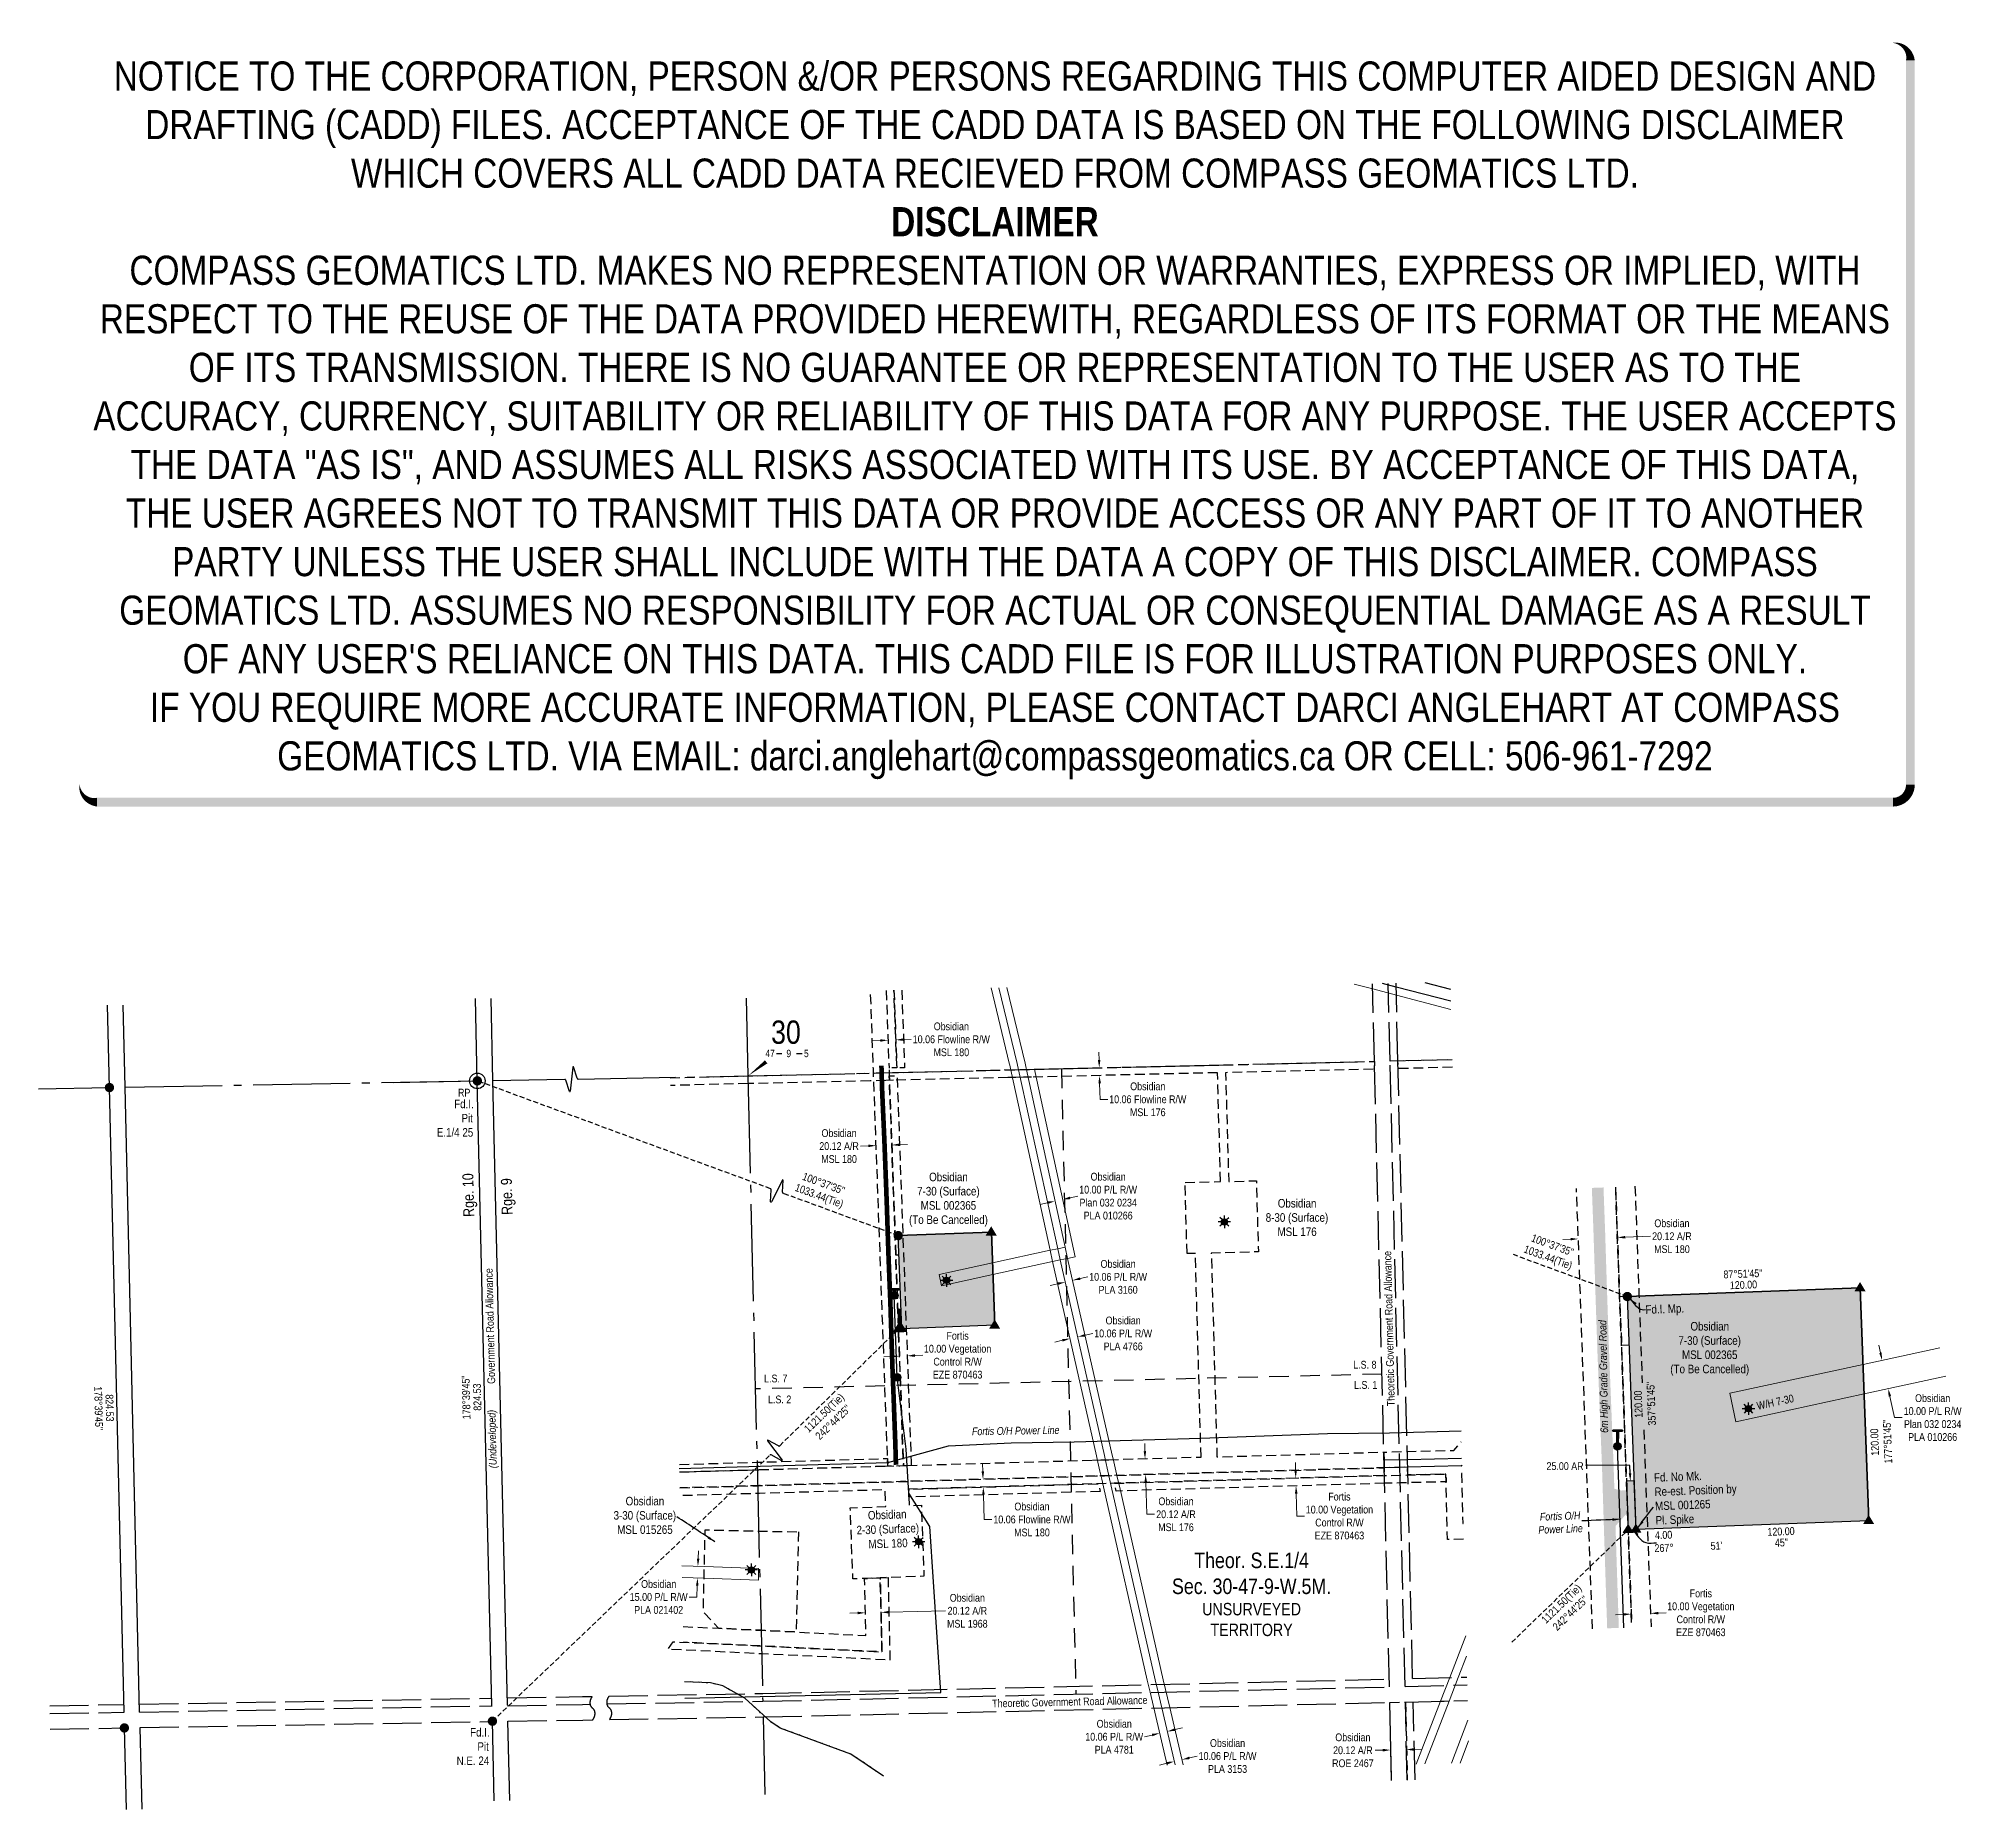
# Model space of a CAD drawing. Extents: x 612555 to 615030, y 5881938 to 5884217.
import ezdxf
from ezdxf.enums import TextEntityAlignment as Align

# ---------------------------------------------------------------- set-up
doc = ezdxf.new("R2010")
doc.units = 0
doc.header["$LTSCALE"] = 5
doc.header["$PDSIZE"] = 0.5
for name, pattern in [('foc-ACCESSROAD', [3.75, 2.5, -1.25]), ('foc-FLOWLINE', [3.75, 2.5, -1.25]), ('foc-LSD', [8, 5, -3]), ('foc-QUARTERLINE', [33, 25, -3, 2, -3]), ('foc-TIELINE', [1.875, 1.25, -0.625]), ('foc-UNSURVEYED', [12.5, 10, -2.5]), ('foc-WHEELTRACKS', [2, 0.4, -1.6])]:
    doc.linetypes.add(name, pattern=pattern)
doc.layers.get('Defpoints').update_dxf_attribs({"color": 9})
for name, color, linetype in [('10', 1, 'Continuous'), ('35', 37, 'Continuous'), ('9', 3, 'Continuous'), ('AS-POWER', 104, 'foc-POWER'), ('AS-POWER-EXISTING-ANC', 72, 'Continuous'), ('AS-POWER-EXISTING-PP', 72, 'Continuous'), ('AS-ROADS', 254, 'Continuous'), ('C-AR', 13, 'foc-ACCESSROAD'), ('C-RW', 13, 'Continuous'), ('C-SYMBOL', 7, 'Continuous'), ('C-WS', 13, 'foc-ACCESSROAD'), ('C-WS-S', 8, 'Continuous'), ('D-TXT', 6, 'Continuous'), ('F-EZE', 190, 'foc-FLOWLINE'), ('F-RW', 190, 'Continuous'), ('L-BD', 7, 'Continuous'), ('L-MON', 1, 'Continuous'), ('L-QSEC', 8, 'foc-QUARTERLINE'), ('L-ROAD-T', 7, 'Continuous'), ('L-SEC', 7, 'Continuous'), ('L-SECLBL', 7, 'Continuous'), ('L-SECTION-LSD', 7, 'foc-LSD'), ('L-TIE', 7, 'foc-TIELINE'), ('L-UNS-T', 3, 'Continuous'), ('L-USEC', 7, 'foc-UNSURVEYED'), ('P-PROPOSED', 10, 'Continuous'), ('P-PROPOSED-H', 21, 'Continuous'), ('P-TXT', 4, 'Continuous'), ('T-WATER-P3', 160, 'foc-WHEELTRACKS')]:
    doc.layers.add(name, color=color, linetype=linetype)
for name, color, linetype, lineweight in [('C-AR-T', 13, 'Continuous', 9), ('C-FLOWLINE-T', 13, 'Continuous', 9), ('C-RW-T', 13, 'Continuous', 9), ('C-WS-T', 13, 'Continuous', 9), ('F-EZE-T', 190, 'Continuous', 9), ('T-TEXT', 48, 'Continuous', 18)]:
    doc.layers.add(name, color=color, linetype=linetype, lineweight=lineweight)
doc.layers.add('DISCLAIMER', color=7, linetype='Continuous', plot=False)
doc.styles.add('100L', font='ARIALN.TTF', dxfattribs={"height": 11})
doc.styles.add('175L', font='ARIALN.TTF', dxfattribs={"height": 20})
doc.styles.add('80', font='ARIALN.TTF', dxfattribs={"height": 10})
doc.styles.add('80CG', font='ARIALN.TTF', dxfattribs={"height": 10})
doc.styles.add('80L', font='ARIALN.TTF', dxfattribs={"height": 10})
doc.styles.add('80LS', font='ARIALNI.TTF', dxfattribs={"height": 10})
doc.styles.add('foc-LtypeFont', font='ARIALN.TTF', dxfattribs={"height": 7.35})
doc.styles.add('SIMPLEX', font='ARIALN.TTF')
doc.styles.get("Standard").update_dxf_attribs({"font": 'ARIALN.TTF'})
doc.linetypes.add('foc-POWER', pattern='A,6,-1,["P",foc-LtypeFont,S=0.2,R=0,X=-0.625,Y=-0.75],-1.24,4', length=12.24)
doc.linetypes.add('foc-TOPO-flowdirection-NOLINE', pattern='A,0,[">",foc-LtypeFont,S=0.3,R=0,X=0,Y=-0.945],-20,[">",foc-LtypeFont,S=0.3,R=0,X=0,Y=-0.945],0', length=20)
doc.dimstyles.new('Compass 5 000', dxfattribs={"dimscale": 5, "dimtxt": 9, "dimasz": 2, "dimexe": 0.2, "dimexo": 0.0625, "dimgap": 0.5, "dimtad": 0, "dimtih": 1, "dimtoh": 1, "dimzin": 0, "dimdsep": 46, "dimtxsty": '80CG', "dimcen": 0.1, "dimse1": 1, "dimse2": 1, "dimclrd": 256, "dimclrt": 256, "dimaunit": 1, "dimadec": 4, "dimazin": 0, "dimtfac": 0.06, "dimtofl": 0, "dimtmove": 0, "dimatfit": 1, "dimfxl": 0.2, "dimtolj": 1, "dimtzin": 0, "dimlwd": -1, "dimarcsym": 0})

msp = doc.modelspace()

# ---------------------------------------------------------------- texts
at = {"layer": 'AS-POWER', "char_height": 9.99611, "attachment_point": 5, "style": '80CG'}
for s, insert, width, rotation in [('\\A1;{\\fArial Narrow|b0|i1|c0|p34;Fortis O/H Power Line}', (613812.651, 5882425.033), 112.45733, 0.94381), ('\\A1;{\\fArial Narrow|b0|i1|c0|p34;Fortis O/H \\PPower Line}', (614513.748, 5882306.826), 57.09688, 2.137944)]:
    msp.add_mtext(s, dxfattribs=dict(at, insert=insert, width=width, rotation=rotation))
at = {"layer": 'C-SYMBOL', "color": 3, "insert": (614116.322, 5882268.241), "char_height": 19.99222, "width": 203.16323, "attachment_point": 2, "style": '175L'}
msp.add_mtext('Theor. S.E.1/4\\PSec. 30-47-9-W.5M.', dxfattribs=at)
at = {"layer": 'C-WS-S'}
msp.add_text('W/H 7-30', height=9.9962, rotation=12.252062, dxfattribs=at).set_placement((614790.421, 5882461.954), align=Align.MIDDLE_CENTER)
at = {"layer": 'C-WS-T', "style": '100L'}
for s, height, p in [('Obsidian', 10.9957, (613622.639, 5882310.632)), ('2-30 (Surface)', 10.99572, (613608.011, 5882291.566)), ('MSL 180', 10.9957, (613623.357, 5882273.591))]:
    msp.add_text(s, height=height, rotation=2.085227, dxfattribs=at).set_placement(p)
at = {"layer": 'C-WS-T', "char_height": 10.99572, "attachment_point": 1, "style": '100L'}
for s, width, heights, insert in [('\\pi26.349;Obsidian\\P\\pi10.864;7-30 (Surface)\\P\\pi15.462;MSL 002365\\P\\pi0.45313;(To Be Cancelled)', 100.89531, [0], (613674.907, 5882757.16)), ('\\pi15.844;Obsidian\\P\\pi0.32178;8-30 (Surface)\\P\\pi15.503;MSL 176', 79.88626, [0], (614134.185, 5882723.287)), ('\\pi26.349;Obsidian\\P\\pi10.864;7-30 (Surface)\\P\\pi15.462;MSL 002365\\P\\pi0.45313;(To Be Cancelled)', 100.89531, [0], (614654.875, 5882565.01)), ('\\pi19.348;Obsidian\\P\\pi3.8259;3-30 (Surface)\\P\\pi8.4612;MSL 015265', 86.89445, [54.426], (613291.229, 5882340))]:
    msp.add_mtext_dynamic_manual_height_columns(s, width=width, gutter_width=55, heights=heights, dxfattribs=dict(at, insert=insert))
at = {"layer": 'D-TXT', "color": 3, "char_height": 14, "attachment_point": 1, "rotation": 91.337877, "style": '80L'}
for s, width, insert in [('Rge. 10', 73.75526, (613101.709, 5882700.061)), ('Rge. 9', 63.86109, (613151.056, 5882702.655))]:
    msp.add_mtext_dynamic_manual_height_columns(s, width=width, gutter_width=47.5, heights=[0], dxfattribs=dict(at, insert=insert))
at = {"layer": 'L-BD'}
for s, rotation, p in [("87°51'45''", 2.138104, (614748.969, 5882627.041)), ('120.00', 2.138104, (614749.5, 5882612.807)), ('178°39\'45"', 91.337532, (613105.27, 5882467.992)), ('824.53', 91.337532, (613119.511, 5882468.325)), ('178°39\'45"', 271.337532, (612632.168, 5882454.098)), ('824.53', 271.337532, (612646.409, 5882454.43)), ('120.00', 2.138104, (614797.833, 5882295.42)), ('45"', 2.138104, (614798.364, 5882281.186)), ("51'", 2.138104, (614714.641, 5882277.104))]:
    msp.add_text(s, height=9.9962, rotation=rotation, dxfattribs=at).set_placement(p, align=Align.MIDDLE_CENTER)
at = {"layer": 'L-BD', "char_height": 9.99616, "attachment_point": 2, "style": '80L'}
for s, insert, width, rotation in [("100°37'35'' 1033.44(Tie)", (613567.228, 5882747.906), 66.23053, 339.819848), ("100°37'35'' 1033.44(Tie)", (614505.449, 5882668.668), 66.23053, 339.819848), ("1121.50(Tie)\\P242°44'25''", (613562.542, 5882451.617), 65.95288, 43.996918), ("1121.50(Tie)\\P242°44'25''", (614511.599, 5882205.981), 65.95288, 43.996918)]:
    msp.add_mtext(s, dxfattribs=dict(at, insert=insert, width=width, rotation=rotation))
at = {"layer": 'L-BD', "attachment_point": 2}
for s, insert, char_height, width, rotation in [('120.00\\P357°51\'45" ', (614609.103, 5882459.047), 10, 26.15104, 92.138104), ('120.00\\P177°51\'45" ', (614913.371, 5882410.258), 10, 26.15104, 92.138104), ('4.00\\P267° ', (614646.483, 5882295.965), 9.9962, 22.65552, 2.138104)]:
    msp.add_mtext(s, dxfattribs=dict(at, insert=insert, char_height=char_height, width=width, rotation=rotation))
at = {"layer": 'L-MON', "style": '100L'}
msp.add_text('Fd.I. Mp.', height=10.9957, rotation=2.130571, dxfattribs=at).set_placement((614623.538, 5882575.425))
at = {"layer": 'L-MON', "char_height": 10.99572, "attachment_point": 1, "style": '100L'}
for s, insert in [('\\pi23.444;Fd.I.\\P\\pi32.857;Pit\\P\\pi1.1075;E.1/4 25', (613066.384, 5882851.148)), ('\\pi23.444;Fd.I.\\P\\pi32.857;Pit\\P\\pi6.0653;N.E. 24', (613086.924, 5882042.512))]:
    msp.add_mtext_dynamic_manual_height_columns(s, width=46.5155, gutter_width=55, heights=[0], dxfattribs=dict(at, insert=insert))
at = {"layer": 'L-MON', "insert": (614634.1, 5882370.251), "char_height": 10.99572, "attachment_point": 1, "rotation": 2.137944, "style": '100L'}
msp.add_mtext_dynamic_manual_height_columns('Fd. No Mk.\\PRe-est. Position by \\PMSL 001265\\PPl. Spike', width=105.72438, gutter_width=55, heights=[0], dxfattribs=at)
at = {"layer": 'L-ROAD-T', "style": '80L'}
for s, height, rotation, p in [('Government Road Allowance', 9.99616, 91.337877, (613135.967, 5882559.743)), ('Theoretic Government Road Allowance', 9.99611, 91.366436, (614293.34, 5882556.477)), ('Theoretic Government Road Allowance', 9.99616, 1.314561, (613882.304, 5882076.276))]:
    msp.add_text(s, height=height, rotation=rotation, dxfattribs=at).set_placement(p, align=Align.MIDDLE_CENTER)
at = {"layer": 'L-UNS-T', "color": 3, "insert": (614116.322, 5882182.041), "char_height": 15.99378, "attachment_point": 5, "style": '80L'}
msp.add_mtext_dynamic_manual_height_columns('UNSURVEYED TERRITORY', width=126.41375, gutter_width=47.5, heights=[0], dxfattribs=at)
at = {"layer": 'P-TXT', "insert": (614519.81, 5882379.434), "char_height": 9.99616, "attachment_point": 5, "style": '80CG'}
msp.add_mtext('\\A1;25.00 AR', dxfattribs=at)
at = {"layer": 'T-TEXT', "style": '80LS'}
msp.add_text('(Undeveloped)', height=9.99616, rotation=91.337877, dxfattribs=at).set_placement((613138.812, 5882414.398), align=Align.MIDDLE_CENTER)
at = {"layer": 'T-TEXT', "insert": (614570.648, 5882494.881), "char_height": 9.99611, "width": 145.77997, "attachment_point": 5, "rotation": 90.94381, "style": '80CG'}
msp.add_mtext('\\A1;{\\fArial Narrow|b0|i1|c0|p34;6m High Grade Gravel Road}', dxfattribs=at)

# ---------------------------------------------------------------- blocks, each defined once
blk = doc.blocks.new('L-SECLBL')
at = {"layer": '9', "color": 7}
for p, q in [((-5.1, -27.8), (-12.3, -27.8)), ((20.7, -27.8), (13.5, -27.8))]:
    blk.add_line(p, q, dxfattribs=at)
at = {"layer": '10', "color": 2, "style": 'SIMPLEX'}
blk.add_attdef('SEC', text='', height=30, dxfattribs=at).set_placement((0, 0), align=Align.MIDDLE)
at = {"layer": '10', "color": 5, "style": '80L'}
blk.add_attdef('TWP', text='', height=9.5, dxfattribs=at).set_placement((-14.4, -27.4), align=Align.MIDDLE_RIGHT)
blk.add_attdef('RGE', text='', height=9.5, dxfattribs=at).set_placement((3.6, -27.4), align=Align.MIDDLE_CENTER)
blk.add_attdef('MER', text='', height=9.5, dxfattribs=at).set_placement((23.2, -27.4), align=Align.MIDDLE_LEFT)
blk = doc.blocks.new('*D37')
at = {"layer": 'C-AR-T', "transparency": 16777216}
for p, q in [((613979, 5882398.8), (613978.7, 5882408.8)), ((613980.1, 5882358.7), (613981.3, 5882317.5)), ((613981.3, 5882317.5), (613991.3, 5882317.5))]:
    blk.add_line(p, q, dxfattribs=at)
for points in [[(613980.6, 5882398.8), (613977.3, 5882398.7), (613979.2, 5882388.8)], [(613981.8, 5882358.7), (613978.4, 5882358.6), (613979.8, 5882368.7)]]:
    blk.add_solid(points, dxfattribs=at)
at = {"layer": 'Defpoints', "color": 0, "transparency": 16777216}
for p in [(613979.2, 5882388.8), (613986.2, 5882389), (613986.8, 5882368.9)]:
    blk.add_point(p, dxfattribs=at)
at = {"layer": 'C-AR-T', "transparency": 16777216, "insert": (614019, 5882317.5), "char_height": 10, "attachment_point": 5, "style": '80CG'}
blk.add_mtext('\\A1;Obsidian\\P20.12 A/R\\PMSL 176', dxfattribs=at)
blk = doc.blocks.new('*D38')
at = {"layer": 'C-AR-T', "transparency": 16777216}
for p, q in [((613623.1, 5882791.6), (613613.1, 5882791.3)), ((613663.2, 5882793.1), (613673.2, 5882793.5))]:
    blk.add_line(p, q, dxfattribs=at)
for points in [[(613623, 5882793.3), (613623.1, 5882790), (613633.1, 5882792)], [(613663.1, 5882794.8), (613663.2, 5882791.4), (613653.2, 5882792.7)]]:
    blk.add_solid(points, dxfattribs=at)
at = {"layer": 'Defpoints', "color": 0, "transparency": 16777216}
for p in [(613633.1, 5882792), (613635.3, 5882730.5), (613655.4, 5882731.3)]:
    blk.add_point(p, dxfattribs=at)
at = {"layer": 'C-AR-T', "transparency": 16777216, "insert": (613585.3, 5882791.3), "char_height": 10, "attachment_point": 5, "style": '80CG'}
blk.add_mtext('\\A1;Obsidian\\P20.12 A/R\\PMSL 180', dxfattribs=at)
blk = doc.blocks.new('*D39')
at = {"layer": 'C-FLOWLINE-T', "transparency": 16777216}
for p, q in [((613920, 5882902.1), (613919.8, 5882912.1)), ((613920.7, 5882872.1), (613921.2, 5882851.5)), ((613921.2, 5882851.5), (613931.2, 5882851.5))]:
    blk.add_line(p, q, dxfattribs=at)
for points in [[(613921.7, 5882902.1), (613918.4, 5882902.1), (613920.3, 5882892.1)], [(613922.4, 5882872.1), (613919.1, 5882872), (613920.5, 5882882.1)]]:
    blk.add_solid(points, dxfattribs=at)
at = {"layer": 'Defpoints', "color": 0, "transparency": 16777216}
for p in [(613920.5, 5882882.1), (613944, 5882892.7), (613944.2, 5882882.6)]:
    blk.add_point(p, dxfattribs=at)
at = {"layer": 'C-FLOWLINE-T', "transparency": 16777216, "insert": (613982.7, 5882851.5), "char_height": 10, "attachment_point": 5, "style": '80CG'}
blk.add_mtext('\\A1;Obsidian\\P10.06 Flowline R/W\\PMSL 176', dxfattribs=at)
blk = doc.blocks.new('*D40')
at = {"layer": 'C-FLOWLINE-T', "transparency": 16777216}
for p, q in [((613638.3, 5882927.3), (613628.3, 5882926.9)), ((613668.3, 5882928.3), (613678.3, 5882928.7))]:
    blk.add_line(p, q, dxfattribs=at)
for points in [[(613668.3, 5882930), (613668.4, 5882926.7), (613658.3, 5882928)], [(613638.2, 5882928.9), (613638.3, 5882925.6), (613648.3, 5882927.6)]]:
    blk.add_solid(points, dxfattribs=at)
at = {"layer": 'Defpoints', "color": 0, "transparency": 16777216}
for p in [(613648.1, 5882932.4), (613658.2, 5882932.7), (613658.3, 5882928)]:
    blk.add_point(p, dxfattribs=at)
at = {"layer": 'C-FLOWLINE-T', "transparency": 16777216, "insert": (613729.8, 5882928.7), "char_height": 10, "attachment_point": 5, "style": '80CG'}
blk.add_mtext('\\A1;Obsidian\\P10.06 Flowline R/W\\PMSL 180', dxfattribs=at)
blk = doc.blocks.new('*D41')
at = {"layer": 'C-FLOWLINE-T', "transparency": 16777216}
for p, q in [((613770.3, 5882372.7), (613770, 5882382.7)), ((613771.2, 5882342.6), (613772.1, 5882310.8)), ((613772.1, 5882310.8), (613782.1, 5882310.8))]:
    blk.add_line(p, q, dxfattribs=at)
for points in [[(613772, 5882372.7), (613768.7, 5882372.6), (613770.6, 5882362.7)], [(613772.9, 5882342.7), (613769.5, 5882342.6), (613770.9, 5882352.6)]]:
    blk.add_solid(points, dxfattribs=at)
at = {"layer": 'Defpoints', "color": 0, "transparency": 16777216}
for p in [(613770.6, 5882362.7), (613860.4, 5882365.2), (613860.7, 5882355.2)]:
    blk.add_point(p, dxfattribs=at)
at = {"layer": 'C-FLOWLINE-T', "transparency": 16777216, "insert": (613833.6, 5882310.8), "char_height": 10, "attachment_point": 5, "style": '80CG'}
blk.add_mtext('\\A1;Obsidian\\P10.06 Flowline R/W\\PMSL 180', dxfattribs=at)
blk = doc.blocks.new('*D42')
at = {"layer": 'C-RW-T', "transparency": 16777216}
for p, q in [((613404, 5882260.6), (613404.3, 5882270.6)), ((613402.7, 5882225.6), (613402.2, 5882211.1)), ((613402.2, 5882211.1), (613392.2, 5882211.1))]:
    blk.add_line(p, q, dxfattribs=at)
for points in [[(613402.3, 5882260.6), (613405.6, 5882260.5), (613403.6, 5882250.6)], [(613401.1, 5882225.6), (613404.4, 5882225.5), (613403.1, 5882235.6)]]:
    blk.add_solid(points, dxfattribs=at)
at = {"layer": 'Defpoints', "color": 0, "transparency": 16777216}
for p in [(613424.3, 5882249.9), (613403.1, 5882235.6), (613423.8, 5882234.9)]:
    blk.add_point(p, dxfattribs=at)
at = {"layer": 'C-RW-T', "transparency": 16777216, "insert": (613353.1, 5882211.1), "char_height": 10, "attachment_point": 5, "style": '80CG'}
blk.add_mtext('\\A1;Obsidian\\P15.00 P/L R/W\\PPLA 021402', dxfattribs=at)
blk = doc.blocks.new('*D43')
at = {"layer": 'C-RW-T', "transparency": 16777216}
for p, q in [((613872.8, 5882541.4), (613863.1, 5882539.2)), ((613902.2, 5882548), (613911.9, 5882550.2))]:
    blk.add_line(p, q, dxfattribs=at)
for points in [[(613872.4, 5882543), (613873.2, 5882539.8), (613882.6, 5882543.6)], [(613901.8, 5882549.6), (613902.5, 5882546.4), (613892.4, 5882545.8)]]:
    blk.add_solid(points, dxfattribs=at)
at = {"layer": 'Defpoints', "color": 0, "transparency": 16777216}
for p in [(613884.1, 5882536.9), (613892.4, 5882545.8), (613893.9, 5882539.1)]:
    blk.add_point(p, dxfattribs=at)
at = {"layer": 'C-RW-T', "transparency": 16777216, "insert": (613951, 5882550.2), "char_height": 10, "attachment_point": 5, "style": '80CG'}
blk.add_mtext('\\A1;Obsidian\\P10.06 P/L R/W\\PPLA 4766', dxfattribs=at)
blk = doc.blocks.new('*D44')
at = {"layer": 'C-RW-T', "transparency": 16777216}
for p, q in [((614017.6, 5882040.4), (614027.3, 5882042.7)), ((613988.3, 5882033.5), (613978.6, 5882031.2))]:
    blk.add_line(p, q, dxfattribs=at)
for points in [[(614017.2, 5882042.1), (614017.9, 5882038.8), (614007.8, 5882038.1)], [(613987.9, 5882035.1), (613988.7, 5882031.9), (613998, 5882035.8)]]:
    blk.add_solid(points, dxfattribs=at)
at = {"layer": 'Defpoints', "color": 0, "transparency": 16777216}
for p in [(613996.6, 5882041.8), (614006.4, 5882044.2), (613998, 5882035.8)]:
    blk.add_point(p, dxfattribs=at)
at = {"layer": 'C-RW-T', "transparency": 16777216, "insert": (613939.5, 5882031.2), "char_height": 10, "attachment_point": 5, "style": '80CG'}
blk.add_mtext('\\A1;Obsidian\\P10.06 P/L R/W\\PPLA 4781', dxfattribs=at)
blk = doc.blocks.new('*D45')
at = {"layer": 'C-RW-T', "transparency": 16777216}
for p, q in [((613866.7, 5882614.2), (613857, 5882612)), ((613895.7, 5882620.8), (613905.4, 5882623))]:
    blk.add_line(p, q, dxfattribs=at)
for points in [[(613866.4, 5882615.8), (613867.1, 5882612.6), (613876.5, 5882616.4)], [(613895.3, 5882622.4), (613896, 5882619.2), (613885.9, 5882618.6)]]:
    blk.add_solid(points, dxfattribs=at)
at = {"layer": 'Defpoints', "color": 0, "transparency": 16777216}
for p in [(613875.6, 5882620.6), (613885, 5882622.7), (613885.9, 5882618.6)]:
    blk.add_point(p, dxfattribs=at)
at = {"layer": 'C-RW-T', "transparency": 16777216, "insert": (613944.5, 5882623), "char_height": 10, "attachment_point": 5, "style": '80CG'}
blk.add_mtext('\\A1;Obsidian\\P10.06 P/L R/W\\PPLA 3160', dxfattribs=at)
blk = doc.blocks.new('*D46')
at = {"layer": 'C-RW-T', "transparency": 16777216}
for p, q in [((614007.3, 5881997.2), (613997.6, 5881994.9)), ((614036.5, 5882004.1), (614046.3, 5882006.4))]:
    blk.add_line(p, q, dxfattribs=at)
for points in [[(614006.9, 5881998.8), (614007.7, 5881995.6), (614017, 5881999.5)], [(614036.2, 5882005.8), (614036.9, 5882002.5), (614026.8, 5882001.8)]]:
    blk.add_solid(points, dxfattribs=at)
at = {"layer": 'Defpoints', "color": 0, "transparency": 16777216}
for p in [(614016.6, 5882001.4), (614026.4, 5882003.7), (614026.8, 5882001.8)]:
    blk.add_point(p, dxfattribs=at)
at = {"layer": 'C-RW-T', "transparency": 16777216, "insert": (614085.4, 5882006.4), "char_height": 10, "attachment_point": 5, "style": '80CG'}
blk.add_mtext('\\A1;Obsidian\\P10.06 P/L R/W\\PPLA 3153', dxfattribs=at)
blk = doc.blocks.new('*D47')
at = {"layer": 'C-RW-T', "transparency": 16777216}
for p, q in [((613853.6, 5882718.4), (613843.8, 5882716.3)), ((613882.9, 5882724.7), (613892.6, 5882726.9))]:
    blk.add_line(p, q, dxfattribs=at)
for points in [[(613853.2, 5882720), (613853.9, 5882716.8), (613863.3, 5882720.5)], [(613882.5, 5882726.4), (613883.2, 5882723.1), (613873.1, 5882722.6)]]:
    blk.add_solid(points, dxfattribs=at)
at = {"layer": 'Defpoints', "color": 0, "transparency": 16777216}
for p in [(613863.8, 5882718.6), (613873.1, 5882722.6), (613873.5, 5882720.7)]:
    blk.add_point(p, dxfattribs=at)
at = {"layer": 'C-RW-T', "transparency": 16777216, "insert": (613931.7, 5882726.9), "char_height": 10, "attachment_point": 5, "style": '80CG'}
blk.add_mtext('\\A1;Obsidian\\P10.00 P/L R/W\\PPlan 032 0234\\PPLA 010266', dxfattribs=at)
blk = doc.blocks.new('*D48')
at = {"layer": 'C-WS-T', "transparency": 16777216}
for p, q in [((613609.2, 5882190.6), (613599.2, 5882190.3)), ((613649.3, 5882191.5), (613722.5, 5882193.3))]:
    blk.add_line(p, q, dxfattribs=at)
for points in [[(613609.2, 5882192.2), (613609.3, 5882188.9), (613619.2, 5882190.8)], [(613649.3, 5882193.2), (613649.4, 5882189.9), (613639.3, 5882191.3)]]:
    blk.add_solid(points, dxfattribs=at)
at = {"layer": 'Defpoints', "color": 0, "transparency": 16777216}
for p in [(613639.3, 5882191.3), (613619.3, 5882186.3), (613639.5, 5882186.7)]:
    blk.add_point(p, dxfattribs=at)
at = {"layer": 'C-WS-T', "transparency": 16777216, "insert": (613750.4, 5882193.3), "char_height": 10, "attachment_point": 5, "style": '80CG', "bg_fill": 3, "box_fill_scale": 1.1, "bg_fill_color": 256, "bg_fill_true_color": 13158600, "bg_fill_transparency": 0}
blk.add_mtext('\\A1;Obsidian\\P20.12 A/R\\PMSL 1968', dxfattribs=at)
blk = doc.blocks.new('*D49')
at = {"layer": 'Defpoints', "color": 0, "transparency": 16777216}
for p in [(613673.1, 5882521.4), (613664.9, 5882471.5), (613674.9, 5882471.9)]:
    blk.add_point(p, dxfattribs=at)
at = {"layer": 'F-EZE-T', "transparency": 16777216}
for p, q in [((613653.1, 5882520.7), (613643.1, 5882520.3)), ((613683.1, 5882521.8), (613693.1, 5882522.2))]:
    blk.add_line(p, q, dxfattribs=at)
for points in [[(613653, 5882522.4), (613653.1, 5882519), (613663.1, 5882521.1)], [(613683, 5882523.5), (613683.1, 5882520.1), (613673.1, 5882521.4)]]:
    blk.add_solid(points, dxfattribs=at)
at = {"layer": 'F-EZE-T', "transparency": 16777216, "insert": (613737.9, 5882522.2), "char_height": 10, "attachment_point": 5, "style": '80CG'}
blk.add_mtext('\\A1;Fortis\\P10.00 Vegetation\\PControl R/W\\PEZE 870463', dxfattribs=at)
blk = doc.blocks.new('*D50')
at = {"layer": 'Defpoints', "color": 0, "transparency": 16777216}
for p in [(614099.2, 5882362), (614099.5, 5882352), (614173.5, 5882354.1)]:
    blk.add_point(p, dxfattribs=at)
at = {"layer": 'F-EZE-T', "transparency": 16777216}
for p, q in [((614172.9, 5882374.1), (614172.7, 5882384.1)), ((614173.8, 5882344.1), (614174.6, 5882315.2)), ((614174.6, 5882315.2), (614184.6, 5882315.2))]:
    blk.add_line(p, q, dxfattribs=at)
for points in [[(614174.6, 5882374.2), (614171.3, 5882374.1), (614173.2, 5882364.1)], [(614175.5, 5882344.2), (614172.1, 5882344.1), (614173.5, 5882354.1)]]:
    blk.add_solid(points, dxfattribs=at)
at = {"layer": 'F-EZE-T', "transparency": 16777216, "insert": (614229.4, 5882315.2), "char_height": 10, "attachment_point": 5, "style": '80CG'}
blk.add_mtext('\\A1;Fortis\\P10.00 Vegetation\\PControl R/W\\PEZE 870463', dxfattribs=at)
blk = doc.blocks.new('GAS')
h = blk.add_hatch(color=255)
h.dxf.hatch_style = 1
edge = h.paths.add_edge_path()
edge.add_arc((0, 0), 0.9, 0, 360)
for p, q in [((-0.81, 0), (-1.62, 0)), ((-0.57, 0.57), (-1.14, 1.14)), ((0, 0.81), (0, 1.62)), ((0.57, 0.57), (1.14, 1.14)), ((1.62, 0), (0.81, 0)), ((-0.57, -0.57), (-1.14, -1.14)), ((0, -0.81), (0, -1.62)), ((1.14, -1.14), (0.57, -0.57))]:
    blk.add_line(p, q)
blk.add_circle((0, 0), 0.8)
blk = doc.blocks.new('fdia')
at = {"color": 255, "const_width": 1}
blk.add_lwpolyline([(-0.5, 0, 1), (0.5, 0, 1)], format="xyb", close=True, dxfattribs=at)
blk = doc.blocks.new('Fdiaa')
blk.add_blockref('fdia', (0, 0))
blk = doc.blocks.new('fdib')
at = {"color": 1, "const_width": 1.6}
blk.add_lwpolyline([(-0.4, 0, 1), (0.4, 0, 1)], format="xyb", close=True, dxfattribs=at)
at = {"color": 1}
blk.add_circle((0, 0), 0.8, dxfattribs=at)
blk = doc.blocks.new('Fdibb')
blk.add_blockref('fdib', (0, 0))
blk = doc.blocks.new('fdicc')
for name in ['Fdibb', 'Fdiaa']:
    blk.add_blockref(name, (0, 0))
blk = doc.blocks.new('FDI')
blk.add_blockref('fdicc', (0, 0))
blk = doc.blocks.new('STRIA')
blk.add_hatch(color=255).paths.add_polyline_path([(-0.04, 1.52), (-1.47, -0.87), (1.39, -0.87)])
blk = doc.blocks.new('STRIAA')
blk.add_blockref('STRIA', (0, 0))
blk = doc.blocks.new('STRIB')
at = {"color": 1}
blk.add_solid([(-1.12, -0.67), (-0.04, 1.13), (1.04, -0.67)], dxfattribs=at)
blk = doc.blocks.new('STRIBB')
blk.add_blockref('STRIB', (0, 0))
blk = doc.blocks.new('STRICC')
for name in ['STRIAA', 'STRIBB']:
    blk.add_blockref(name, (0, 0))
blk = doc.blocks.new('fdspike')
blk.add_blockref('STRICC', (0, 0))
blk = doc.blocks.new('TRIA')
blk.add_hatch(color=255).paths.add_polyline_path([(-0.04, 1.52), (-1.47, -0.87), (1.39, -0.87)])
blk = doc.blocks.new('TRIAA')
blk.add_blockref('TRIA', (0, 0))
blk = doc.blocks.new('TRIB')
at = {"color": 1}
blk.add_lwpolyline([(-1.12, -0.67), (-0.04, 1.13), (1.04, -0.67)], close=True, dxfattribs=at)
blk = doc.blocks.new('TRIBB')
blk.add_blockref('TRIB', (0, 0))
blk = doc.blocks.new('TRICC')
for name in ['TRIAA', 'TRIBB']:
    blk.add_blockref(name, (0, 0))
blk = doc.blocks.new('plspike')
blk.add_blockref('TRICC', (0, 0))
blk = doc.blocks.new('POWERPOLE')
h = blk.add_hatch(color=255)
edge = h.paths.add_edge_path()
edge.add_arc((0, 0), 0.96, 0, 360)
at = {"linetype": 'Continuous'}
for p, q in [((0.68, -0.68), (-0.68, 0.68)), ((-0.68, -0.68), (0.68, 0.68))]:
    blk.add_line(p, q, dxfattribs=at)
blk.add_circle((0, 0), 0.96, dxfattribs=at)
blk = doc.blocks.new('linebrk')
blk.add_lwpolyline([(0, 0.00175, -0.346152), (-0.00019, 0.0015), (-0.00314, 0.00055, 0.772575), (-0.00312, 0.00036), (0.00312, -0.00036, -0.772575), (0.00314, -0.00055), (0.00019, -0.0015, 0.346152), (0, -0.00175)], format="xyb")
blk = doc.blocks.new('*D54')
at = {"layer": 'C-RW-T', "transparency": 16777216}
for p, q in [((614925.8, 5882525.4), (614923.7, 5882535.2)), ((614938, 5882469.3), (614943.9, 5882441.9)), ((614943.9, 5882441.9), (614953.9, 5882441.9))]:
    blk.add_line(p, q, dxfattribs=at)
for points in [[(614927.4, 5882525.8), (614924.2, 5882525.1), (614927.9, 5882515.7)], [(614939.6, 5882469.7), (614936.3, 5882469), (614935.8, 5882479.1)]]:
    blk.add_solid(points, dxfattribs=at)
at = {"layer": 'Defpoints', "color": 0, "transparency": 16777216}
for p in [(614927.9, 5882515.7), (614855.7, 5882500), (614863.6, 5882463.5)]:
    blk.add_point(p, dxfattribs=at)
at = {"layer": 'C-RW-T', "transparency": 16777216, "insert": (614993, 5882441.9), "char_height": 10, "attachment_point": 5, "style": '80CG'}
blk.add_mtext('\\A1;Obsidian\\P10.00 P/L R/W\\PPlan 032 0234\\PPLA 010266', dxfattribs=at)
blk = doc.blocks.new('*D55')
at = {"layer": 'Defpoints', "color": 0, "transparency": 16777216}
for p in [(614603.3, 5882230.5), (614628.3, 5882231.5), (614629.9, 5882190)]:
    blk.add_point(p, dxfattribs=at)
at = {"layer": 'F-EZE-T', "transparency": 16777216}
for p, q in [((614594.8, 5882188.7), (614584.8, 5882188.3)), ((614639.9, 5882190.3), (614649.8, 5882190.7))]:
    blk.add_line(p, q, dxfattribs=at)
for points in [[(614594.8, 5882190.4), (614594.9, 5882187), (614604.8, 5882189.1)], [(614639.8, 5882192), (614639.9, 5882188.7), (614629.9, 5882190)]]:
    blk.add_solid(points, dxfattribs=at)
at = {"layer": 'F-EZE-T', "transparency": 16777216, "insert": (614694.6, 5882190.7), "char_height": 10, "attachment_point": 5, "style": '80CG'}
blk.add_mtext('\\A1;Fortis\\P10.00 Vegetation\\PControl R/W\\PEZE 870463', dxfattribs=at)
blk = doc.blocks.new('*D56')
at = {"layer": 'C-AR-T', "transparency": 16777216}
for p, q in [((614526.9, 5882671.5), (614516.9, 5882671.2)), ((614597.2, 5882674.1), (614629.7, 5882675.3))]:
    blk.add_line(p, q, dxfattribs=at)
for points in [[(614526.9, 5882673.2), (614527, 5882669.9), (614536.9, 5882671.9)], [(614597.1, 5882675.7), (614597.3, 5882672.4), (614587.2, 5882673.7)]]:
    blk.add_solid(points, dxfattribs=at)
at = {"layer": 'Defpoints', "color": 0, "transparency": 16777216}
for p in [(614535.9, 5882700.3), (614586.2, 5882702.1), (614587.2, 5882673.7)]:
    blk.add_point(p, dxfattribs=at)
at = {"layer": 'C-AR-T', "transparency": 16777216, "insert": (614657.4, 5882675.3), "char_height": 10, "attachment_point": 5, "style": '80CG'}
blk.add_mtext('\\A1;Obsidian\\P20.12 A/R\\PMSL 180', dxfattribs=at)
blk = doc.blocks.new('*U57')
h = blk.add_hatch(color=255)
h.dxf.hatch_style = 1
edge = h.paths.add_edge_path()
edge.add_arc((1.1, -0.01), 0.2, -90.328, 89.672, ccw=False)
edge.add_line((1.1, -0.21), (-0.2, -0.2))
edge.add_line((-0.2, -0.2), (-1.1, -0.19))
edge.add_arc((-1.1, 0.01), 0.2, 89.672, 269.672, ccw=False)
edge.add_line((-1.1, 0.21), (1.1, 0.19))
h = blk.add_hatch(color=255)
h.dxf.hatch_style = 1
edge = h.paths.add_edge_path()
edge.add_arc((-0.02, -4.02), 0.2, 179.672, 359.672, ccw=False)
edge.add_line((-0.22, -4.02), (-0.2, -0.2))
edge.add_line((-0.2, -0.2), (0.2, -0.2))
edge.add_line((0.2, -0.2), (0.18, -4.02))
at = {"color": 255}
blk.add_lwpolyline([(1.1, 0.19, -1), (1.1, -0.21), (-0.2, -0.2), (-1.1, -0.19, -1), (-1.1, 0.21)], format="xyb", close=True, dxfattribs=at)
at = {"color": 72, "const_width": 0.1, "flags": 128}
for points in [[(1.1, -0.01), (-1.1, 0.01)], [(-0.02, -4.02), (0, 0)]]:
    blk.add_lwpolyline(points, dxfattribs=at)
at = {"color": 255, "flags": 128}
blk.add_lwpolyline([(0.18, -4.02, -1), (-0.22, -4.02), (-0.2, -0.2), (0.2, -0.2)], format="xyb", close=True, dxfattribs=at)
blk = doc.blocks.new('*U58')
at = {"layer": '35', "color": 3}
blk.add_circle((0, 0), 10, dxfattribs=at)
at = {"layer": '35', "color": 3, "style": '80'}
blk.add_attdef('RP_001', (-24.9, -20.1), '', height=10, dxfattribs=at)
blk = doc.blocks.new('*D59')
at = {"layer": 'C-AR-T', "transparency": 16777216}
for p, q in [((614325.4, 5882015), (614335.4, 5882015.2)), ((614285.2, 5882014), (614275.2, 5882013.8))]:
    blk.add_line(p, q, dxfattribs=at)
for points in [[(614285.2, 5882015.7), (614285.2, 5882012.3), (614295.2, 5882014.2)], [(614325.3, 5882016.6), (614325.4, 5882013.3), (614315.4, 5882014.7)]]:
    blk.add_solid(points, dxfattribs=at)
at = {"layer": 'Defpoints', "color": 0, "transparency": 16777216}
for p in [(614295.2, 5882014.2), (614295.2, 5882013), (614315.4, 5882013.5)]:
    blk.add_point(p, dxfattribs=at)
at = {"layer": 'C-AR-T', "transparency": 16777216, "insert": (614246.7, 5882013.8), "char_height": 10, "attachment_point": 5, "style": '80CG'}
blk.add_mtext('\\A1;Obsidian\\P20.12 A/R\\PROE 2467', dxfattribs=at)
blk = doc.blocks.new('*U60')
h = blk.add_hatch(color=255)
h.dxf.hatch_style = 1
edge = h.paths.add_edge_path()
edge.add_arc((1.1, -0.01), 0.2, -90.328, 89.672, ccw=False)
edge.add_line((1.1, -0.21), (-0.2, -0.2))
edge.add_line((-0.2, -0.2), (-1.1, -0.19))
edge.add_arc((-1.1, 0.01), 0.2, 89.672, 269.672, ccw=False)
edge.add_line((-1.1, 0.21), (1.1, 0.19))
h = blk.add_hatch(color=255)
h.dxf.hatch_style = 1
edge = h.paths.add_edge_path()
edge.add_arc((-0.01, -1.61), 0.2, 179.672, 359.672, ccw=False)
edge.add_line((-0.21, -1.61), (-0.2, -0.2))
edge.add_line((-0.2, -0.2), (0.2, -0.2))
edge.add_line((0.2, -0.2), (0.19, -1.61))
at = {"color": 255}
blk.add_lwpolyline([(1.1, 0.19, -1), (1.1, -0.21), (-0.2, -0.2), (-1.1, -0.19, -1), (-1.1, 0.21)], format="xyb", close=True, dxfattribs=at)
at = {"color": 72, "const_width": 0.1, "flags": 128}
for points in [[(1.1, -0.01), (-1.1, 0.01)], [(-0.01, -1.61), (0, 0)]]:
    blk.add_lwpolyline(points, dxfattribs=at)
at = {"color": 255, "flags": 128}
blk.add_lwpolyline([(0.19, -1.61, -1), (-0.21, -1.61), (-0.2, -0.2), (0.2, -0.2)], format="xyb", close=True, dxfattribs=at)
blk = doc.blocks.new('Disclaimer_Legal')
at = {"layer": 'DISCLAIMER', "color": 254, "flags": 128}
blk.add_lwpolyline([(-3612.9, -1104.6, 37.5, 37.5, 0), (4096.1, -1104.6, 37.5, 37.5, 0.414214), (4171.1, -1029.6, 37.5, 37.5, 0), (4171.1, 2078.7, 37.5, 0, 0.414214), (4096.1, 2153.7, 0, 0, 0), (-3612.9, 2153.7, 0, 0, 0.414214), (-3687.9, 2078.7, 0, 0, 0), (-3687.9, -1029.6, 0, 37.5, 0.414214)], format="xyseb", close=True, dxfattribs=at)
at = {"layer": 'DISCLAIMER', "color": 254, "insert": (241.6, 533.9), "char_height": 125, "width": 7717.568, "attachment_point": 5, "style": '80'}
blk.add_mtext('NOTICE TO THE CORPORATION, PERSON &/OR PERSONS REGARDING THIS COMPUTER AIDED DESIGN AND DRAFTING (CADD) FILES. ACCEPTANCE OF THE CADD DATA IS BASED ON THE FOLLOWING DISCLAIMER WHICH COVERS ALL CADD DATA RECIEVED FROM COMPASS GEOMATICS LTD.\\P{\\fArial Narrow|b1|i0|c0|p34;DISCLAIMER}\\PCOMPASS GEOMATICS LTD. MAKES NO REPRESENTATION OR WARRANTIES, EXPRESS OR IMPLIED, WITH RESPECT TO THE REUSE OF THE DATA PROVIDED HEREWITH, REGARDLESS OF ITS FORMAT OR THE MEANS OF ITS TRANSMISSION. THERE IS NO GUARANTEE OR REPRESENTATION TO THE USER AS TO THE ACCURACY, CURRENCY, SUITABILITY OR RELIABILITY OF THIS DATA FOR ANY PURPOSE. THE USER ACCEPTS THE DATA "AS IS", AND ASSUMES ALL RISKS ASSOCIATED WITH ITS USE. BY ACCEPTANCE OF THIS DATA, THE USER AGREES NOT TO TRANSMIT THIS DATA OR PROVIDE ACCESS OR ANY PART OF IT TO ANOTHER PARTY UNLESS THE USER SHALL INCLUDE WITH THE DATA A COPY OF THIS DISCLAIMER. COMPASS GEOMATICS LTD. ASSUMES NO RESPONSIBILITY FOR ACTUAL OR CONSEQUENTIAL DAMAGE AS A RESULT OF ANY USER\'S RELIANCE ON THIS DATA. THIS CADD FILE IS FOR ILLUSTRATION PURPOSES ONLY.\\PIF YOU REQUIRE MORE ACCURATE INFORMATION, PLEASE CONTACT DARCI ANGLEHART AT COMPASS GEOMATICS LTD. VIA EMAIL: darci.anglehart@compassgeomatics.ca OR CELL: 506-961-7292', dxfattribs=at)

# ---------------------------------------------------------------- dimensions: what is measured, and where the dimension line sits
at = {"layer": 'C-AR-T'}
for base, p1, p2, angle, text, picture, middle in [((613633.058, 5882791.996), (613655.415, 5882731.257), (613635.296, 5882730.525), 182.085303, 'Obsidian\\P20.12 A/R\\PMSL 180', '*D38', (613585.336, 5882791.268)), ((614587.215, 5882673.713), (614535.885, 5882700.276), (614586.181, 5882702.108), 2.085224, 'Obsidian\\P20.12 A/R\\PMSL 180', '*D56', (614657.443, 5882675.26)), ((613979.237, 5882388.779), (613986.783, 5882368.856), (613986.206, 5882388.978), 91.640168, 'Obsidian\\P20.12 A/R\\PMSL 176', '*D37', (614019.014, 5882317.494))]:
    dim = msp.add_linear_dim(base=base, p1=p1, p2=p2, angle=angle, text=text, dimstyle='Compass 5 000', dxfattribs=at)
    dim.commit()
    dim.dimension.update_dxf_attribs({"geometry": picture, "text_midpoint": middle, "dimtype": 161})
dim = msp.add_aligned_dim(p1=(614315.42, 5882013.519), p2=(614295.228, 5882013.037), distance=-1.198, text='Obsidian\\P20.12 A/R\\PROE 2467', dimstyle='Compass 5 000', dxfattribs=at)
dim.commit()
dim.dimension.update_dxf_attribs({"geometry": '*D59', "text_midpoint": (614246.672, 5882013.758)})
at = {"layer": 'C-FLOWLINE-T'}
dim = msp.add_aligned_dim(p1=(613648.101, 5882932.37), p2=(613658.151, 5882932.736), distance=-4.759, text='Obsidian\\P10.06 Flowline R/W\\PMSL 180', dimstyle='Compass 5 000', dxfattribs=at)
dim.commit()
dim.dimension.update_dxf_attribs({"geometry": '*D40', "text_midpoint": (613729.804, 5882928.708)})
for base, p1, p2, angle, text, picture, middle in [((613920.491, 5882882.051), (613943.998, 5882892.655), (613944.231, 5882882.603), 271.332406, 'Obsidian\\P10.06 Flowline R/W\\PMSL 176', '*D39', (613982.695, 5882851.527)), ((613770.614, 5882362.666), (613860.718, 5882355.176), (613860.43, 5882365.237), 91.640073, 'Obsidian\\P10.06 Flowline R/W\\PMSL 180', '*D41', (613833.592, 5882310.819))]:
    dim = msp.add_linear_dim(base=base, p1=p1, p2=p2, angle=angle, text=text, dimstyle='Compass 5 000', dxfattribs=at)
    dim.commit()
    dim.dimension.update_dxf_attribs({"geometry": picture, "text_midpoint": middle, "dimtype": 161})
at = {"layer": 'C-RW-T'}
for p1, p2, distance, text, picture, middle in [((613863.758, 5882718.564), (613873.518, 5882720.684), 1.987, 'Obsidian\\P10.00 P/L R/W\\PPlan 032 0234\\PPLA 010266', '*D47', (613931.726, 5882726.873)), ((613875.552, 5882620.561), (613884.973, 5882622.701), -4.236, 'Obsidian\\P10.06 P/L R/W\\PPLA 3160', '*D45', (613944.5, 5882623.001)), ((613884.085, 5882536.857), (613893.92, 5882539.073), 6.914, 'Obsidian\\P10.06 P/L R/W\\PPLA 4766', '*D43', (613950.996, 5882550.216)), ((614006.4, 5882044.157), (613996.606, 5882041.829), 6.202, 'Obsidian\\P10.06 P/L R/W\\PPLA 4781', '*D44', (613939.497, 5882031.171)), ((614016.572, 5882001.36), (614026.371, 5882003.69), -1.919, 'Obsidian\\P10.06 P/L R/W\\PPLA 3153', '*D46', (614085.358, 5882006.449))]:
    dim = msp.add_aligned_dim(p1=p1, p2=p2, distance=distance, text=text, dimstyle='Compass 5 000', dxfattribs=at)
    dim.commit()
    dim.dimension.update_dxf_attribs({"geometry": picture, "text_midpoint": middle})
for base, p1, p2, angle, text, picture, middle in [((614927.919, 5882515.673), (614863.639, 5882463.472), (614855.72, 5882500.039), 102.218275, 'Obsidian\\P10.00 P/L R/W\\PPlan 032 0234\\PPLA 010266', '*D54', (614992.99, 5882441.857)), ((613403.084, 5882235.579), (613424.31, 5882249.855), (613423.784, 5882234.853), 267.990922, 'Obsidian\\P15.00 P/L R/W\\PPLA 021402', '*D42', (613353.141, 5882211.15))]:
    dim = msp.add_linear_dim(base=base, p1=p1, p2=p2, angle=angle, text=text, dimstyle='Compass 5 000', dxfattribs=at)
    dim.commit()
    dim.dimension.update_dxf_attribs({"geometry": picture, "text_midpoint": middle, "dimtype": 161})
at = {"layer": 'F-EZE-T'}
for base, p1, p2, angle, picture, middle in [((613673.067, 5882521.424), (613664.872, 5882471.524), (613674.87, 5882471.888), 2.085295, '*D49', (613737.856, 5882522.152)), ((614173.511, 5882354.124), (614099.204, 5882362.005), (614099.491, 5882352.004), 271.640201, '*D50', (614229.429, 5882315.155)), ((614629.858, 5882189.967), (614603.3, 5882230.546), (614628.348, 5882231.458), 2.085295, '*D55', (614694.647, 5882190.695))]:
    dim = msp.add_linear_dim(base=base, p1=p1, p2=p2, angle=angle, text='Fortis\\P10.00 Vegetation\\PControl R/W\\PEZE 870463', dimstyle='Compass 5 000', dxfattribs=at)
    dim.commit()
    dim.dimension.update_dxf_attribs({"geometry": picture, "text_midpoint": middle, "dimtype": 161})

# ---------------------------------------------------------------- hatches: boundary and pattern name
at = {"layer": 'AS-ROADS'}
h = msp.add_hatch(color=256, dxfattribs=at)
h.dxf.hatch_style = 1
h.paths.add_polyline_path([(614582.977, 5882350.439), (614592.589, 5882348.124), (614599.414, 5882348.679), (614629.379, 5882372.642), (614639.499, 5882360.054), (614611.777, 5882332.504), (614584.357, 5882301.969)])
at = {"layer": 'P-PROPOSED-H'}
h = msp.add_hatch(color=256, dxfattribs=at)
h.dxf.hatch_style = 1
h.paths.add_polyline_path([(613661.429, 5882676.134), (613781.313, 5882680.594), (613785.774, 5882560.749), (613665.902, 5882556.274)])
h = msp.add_hatch(color=256, dxfattribs=at)
h.dxf.hatch_style = 1
h.paths.add_polyline_path([(614599.999, 5882597.742), (614899.709, 5882608.892), (614910.862, 5882309.279), (614611.182, 5882298.092)])
h = msp.add_hatch(color=256, dxfattribs=at)
h.dxf.hatch_style = 1
h.paths.add_polyline_path([(613665.902, 5882556.274), (613664.971, 5882581.247), (613660.975, 5882581.098), (613661.906, 5882556.125)])
h = msp.add_hatch(color=256, dxfattribs=at)
h.dxf.hatch_style = 1
h.paths.add_polyline_path([(614611.192, 5882298.067), (614608.863, 5882360.499), (614598.874, 5882360.127), (614601.133, 5882297.692)])

# ---------------------------------------------------------------- linework, layer by layer
at = {"layer": 'AS-POWER', "flags": 128}
for points in [[(613386.912, 5882080.971), (613716.516, 5882088.171), (613702.128, 5882301.828), (613675.086, 5882344.856), (613671.486, 5882401.245), (613660.08, 5882493.863), (613656.381, 5882599.048)], [(613379.666, 5882376.313), (613647.871, 5882384.316), (613726.184, 5882405.434), (613806.915, 5882409.554), (613887.955, 5882410.89), (614050.972, 5882415.505), (614213.836, 5882421.335), (614293.683, 5882422.545), (614385.902, 5882424.724)], [(614595.589, 5882171.586), (614587.379, 5882405.027)]]:
    msp.add_lwpolyline(points, dxfattribs=at)
at = {"layer": 'AS-ROADS', "flags": 128}
for points, const_width in [([(613658.528, 5882381.197), (613657.737, 5882408.074), (613656.62, 5882438.316), (613655.515, 5882468.436), (613654.28, 5882498.554), (613653.273, 5882528.875), (613652.301, 5882559.153), (613651.351, 5882589.628), (613650.136, 5882619.667), (613648.954, 5882649.701), (613647.944, 5882679.676), (613646.984, 5882709.795), (613645.869, 5882739.961), (613644.72, 5882770.202), (613643.562, 5882800.318), (613642.208, 5882830.581), (613640.835, 5882860.593), (613639.849, 5882894.798)], 6), ([(614581.553, 5882171.075), (614579.609, 5882229.594), (614577.179, 5882305.289), (614574.804, 5882381.477), (614571.767, 5882456.574), (614568.812, 5882531.659), (614566.287, 5882606.597), (614563.887, 5882681.894), (614561.819, 5882737.833)], 15)]:
    msp.add_lwpolyline(points, dxfattribs=dict(at, const_width=const_width))
at = {"layer": 'C-AR'}
for p, q in [((613661.429, 5882676.134), (613657.433, 5882675.985)), ((613662.36, 5882651.161), (613658.365, 5882651.012)), ((614599.999, 5882597.742), (614590.01, 5882597.369)), ((614602.328, 5882535.309), (614592.338, 5882534.937))]:
    msp.add_line(p, q, dxfattribs=at)
at = {"layer": 'C-AR', "flags": 128}
msp.add_lwpolyline([(613384.729, 5882173.104), (613430.164, 5882170.889), (613473.172, 5882168.794), (613484.86, 5882168.224), (613530.145, 5882166.017), (613619.923, 5882161.639), (613618.155, 5882234.985), (613638.274, 5882235.717), (613640.571, 5882140.478), (613485.338, 5882148.045), (613385.207, 5882152.926)], dxfattribs=at)
at = {"layer": 'C-AR'}
msp.add_lwpolyline([(614296.593, 5881974.85), (614294.198, 5882075.301), (614314.397, 5882075.806), (614316.781, 5881975.319)], dxfattribs=at)
at = {"layer": 'C-RW'}
msp.add_lwpolyline([(614386.972, 5882379.903), (614386.389, 5882379.891), (614317.145, 5882378.2), (614307.116, 5882377.92), (614287.62, 5882377.454), (614287.374, 5882387.46), (614316.907, 5882388.187), (614386.733, 5882389.907)], dxfattribs=at)
at = {"layer": 'C-RW-T'}
for p, q in [((613804.404, 5882898.078), (613780.924, 5882994.845)), ((613791.128, 5882995.082), (613814.602, 5882897.84)), ((613814.602, 5882897.84), (613791.129, 5882995.082)), ((613801.355, 5882995.32), (613824.793, 5882897.864)), ((613804.995, 5882895.361), (613804.404, 5882898.078)), ((613807.178, 5882885.357), (613804.995, 5882895.361)), ((613856.944, 5882657.216), (613807.178, 5882885.357)), ((613814.602, 5882897.84), (613815.092, 5882895.595)), ((613815.092, 5882895.595), (613814.602, 5882897.84)), ((613815.092, 5882895.595), (613817.282, 5882885.592)), ((613817.283, 5882885.592), (613815.092, 5882895.595)), ((613817.282, 5882885.592), (613866.815, 5882659.327)), ((613866.816, 5882659.321), (613817.283, 5882885.592)), ((613824.793, 5882897.864), (613825.233, 5882895.831)), ((613825.233, 5882895.831), (613827.408, 5882885.829)), ((613827.408, 5882885.829), (613876.18, 5882661.408)), ((613866.815, 5882659.327), (613870.08, 5882644.838)), ((613870.08, 5882644.838), (613866.816, 5882659.321)), ((613876.18, 5882661.408), (613879.48, 5882646.879)), ((613860.218, 5882642.696), (613856.944, 5882657.216)), ((613916.548, 5882392.901), (613860.218, 5882642.696)), ((613870.08, 5882644.838), (613926.802, 5882393.194)), ((613926.802, 5882393.194), (613870.08, 5882644.838)), ((613879.48, 5882646.879), (613937.045, 5882393.489)), ((613918.443, 5882384.501), (613916.548, 5882392.901)), ((613926.802, 5882393.194), (613928.259, 5882386.731)), ((613928.259, 5882386.731), (613926.802, 5882393.194)), ((613928.259, 5882386.731), (613931.336, 5882373.185)), ((613931.336, 5882373.185), (613928.259, 5882386.731)), ((613937.045, 5882393.489), (613938.074, 5882388.961)), ((613938.074, 5882388.961), (613941.591, 5882373.48)), ((613921.081, 5882372.892), (613918.443, 5882384.501)), ((613923.353, 5882362.888), (613921.081, 5882372.892)), ((613925.612, 5882352.943), (613923.353, 5882362.888)), ((613931.336, 5882373.185), (613933.608, 5882363.182)), ((613933.608, 5882363.182), (613931.336, 5882373.185)), ((613933.608, 5882363.182), (613992.379, 5882104.473)), ((613992.379, 5882104.473), (613933.608, 5882363.182)), ((613941.591, 5882373.48), (613943.863, 5882363.476)), ((613943.863, 5882363.476), (613946.122, 5882353.531)), ((613982.111, 5882104.238), (613925.612, 5882352.943)), ((613946.122, 5882353.531), (614002.647, 5882104.709)), ((613985.712, 5882088.434), (613982.111, 5882104.238)), ((614007.794, 5881994.762), (613985.712, 5882088.434)), ((613992.379, 5882104.473), (613995.991, 5882088.575)), ((613995.991, 5882088.575), (613992.379, 5882104.473)), ((614018.085, 5881994.998), (613995.991, 5882088.575)), ((614000.598, 5882068.563), (614018.085, 5881994.998))]:
    msp.add_line(p, q, dxfattribs=at)
for points in [[(614372.948, 5882967.27), (614302.655, 5882985.596), (614272.293, 5882993.511), (614248.287, 5882999.769)], [(614284.887, 5883000.62), (614302.405, 5882996.053), (614372.698, 5882977.728)], [(613836.69, 5882890.173), (613837.583, 5882886.064), (613889.101, 5882648.968), (613879.48, 5882646.879), (613870.08, 5882644.838), (613860.218, 5882642.696), (613783.397, 5882626.012), (613717.343, 5882611.668), (613714.16, 5882626.322), (613782.845, 5882641.195), (613856.944, 5882657.216), (613866.815, 5882659.327), (613876.18, 5882661.408), (613827.408, 5882885.829), (613826.515, 5882889.936)], [(615010.162, 5882495.293), (614904.92, 5882472.437), (614739.786, 5882436.576), (614731.826, 5882473.211), (614903.538, 5882510.394), (615002.281, 5882531.743)], [(613382.876, 5882251.308), (613411.892, 5882250.291), (613481.739, 5882247.839), (613481.435, 5882232.831), (613411.561, 5882235.282), (613383.232, 5882236.276)], [(614392.822, 5882134.891), (614382.283, 5882107.672), (614370.493, 5882077.205), (614359.603, 5882076.934), (614371.396, 5882107.401), (614392.196, 5882161.122)], [(614002.647, 5882104.709), (614010.888, 5882068.8), (614028.381, 5881995.235)], [(614328.345, 5881996.176), (614359.603, 5882076.934), (614370.493, 5882077.205), (614339.223, 5881996.425)], [(614373.808, 5881997.219), (614394.785, 5882052.675)], [(614395.424, 5882025.913), (614384.656, 5881997.468)]]:
    msp.add_lwpolyline(points, dxfattribs=at)
at = {"layer": 'C-WS', "flags": 128}
for points in [[(613655.995, 5882991.94), (613659.634, 5882891.985), (613649.571, 5882891.752), (613649.937, 5882881.704), (613657.419, 5882676.221), (613658.329, 5882651.224), (613668.163, 5882379.871), (613648.039, 5882379.295), (613647.506, 5882395.207), (613629.809, 5882881.236), (613629.443, 5882891.285), (613625.804, 5882991.238)], [(613645.941, 5882991.706), (613649.585, 5882891.619)], [(613367.998, 5882879.27), (613467.971, 5882881.6), (613625.194, 5882885.245), (613645.321, 5882885.712), (613655.384, 5882885.945), (613665.387, 5882886.177), (613800.745, 5882889.321), (613810.842, 5882889.555), (613820.983, 5882889.791), (613831.158, 5882890.027), (614274.517, 5882900.352), (614274.757, 5882890.289), (614082.903, 5882885.828), (614086.814, 5882745.747), (614122.494, 5882746.737), (614125.033, 5882655.282), (614064.459, 5882653.601), (614071.738, 5882391.428), (614286.51, 5882397.578), (614286.99, 5882377.453), (613937.341, 5882367.44), (613927.086, 5882367.144), (613916.831, 5882366.852), (613664.475, 5882359.627), (613644.353, 5882359.051), (613482.776, 5882354.424), (613480.453, 5882354.358), (613380.503, 5882351.495)], [(614374.727, 5882892.768), (614304.912, 5882891.036), (614304.672, 5882901.099), (614374.487, 5882902.826)], [(614555.189, 5882170.115), (614534.553, 5882736.84)], [(614584.85, 5882738.671), (614589.973, 5882597.96), (614592.287, 5882541.888), (614605.461, 5882178.366)], [(614389.228, 5882285.415), (614368.463, 5882284.9), (614366.704, 5882359.351), (614366.468, 5882369.354), (614317.385, 5882368.137), (614317.145, 5882378.2), (614307.115, 5882377.951), (614286.99, 5882377.453), (614286.51, 5882397.578), (614316.665, 5882398.326), (614376.79, 5882399.817), (614386.238, 5882410.652)], [(613380.503, 5882351.495), (613480.453, 5882354.358), (613482.776, 5882354.424), (613644.353, 5882359.051), (613664.475, 5882359.627), (613916.831, 5882366.852), (613927.086, 5882367.144), (613937.341, 5882367.44), (614286.99, 5882377.453), (614287.23, 5882367.39), (613939.613, 5882357.435), (613929.358, 5882357.142), (613919.103, 5882356.848), (613674.904, 5882349.855), (613675.268, 5882339.856), (613675.677, 5882328.63), (613691.215, 5882329.197), (613694.545, 5882237.767), (613648.3, 5882236.083), (613638.274, 5882235.717), (613618.155, 5882234.985), (613603.114, 5882234.437), (613599.785, 5882325.868), (613645.5, 5882327.532), (613644.719, 5882348.991), (613483.064, 5882344.363), (613480.692, 5882344.295), (613380.741, 5882341.433)], [(614386.956, 5882380.57), (614386.388, 5882379.917), (614386.971, 5882379.952)], [(614387.211, 5882369.886), (614386.73, 5882369.857), (614388.113, 5882305.525), (614388.748, 5882305.54)]]:
    msp.add_lwpolyline(points, dxfattribs=at)
msp.add_lwpolyline([(613532.955, 5882294.877), (613530.145, 5882166.017), (613484.86, 5882168.224), (613473.172, 5882168.794), (613430.164, 5882170.889), (613410.614, 5882191.868), (613411.561, 5882235.282), (613411.892, 5882250.291), (613412.917, 5882297.495), (613481.835, 5882295.992), (613532.955, 5882294.877)], close=True, dxfattribs=at)
at = {"layer": 'F-EZE', "flags": 128}
for points in [[(613665.998, 5882992.173), (613669.637, 5882892.217), (613659.634, 5882891.985), (613655.995, 5882991.94)], [(614605.461, 5882178.366), (614592.287, 5882541.888), (614589.973, 5882597.96), (614584.85, 5882738.671)], [(614609.846, 5882739.582), (614614.97, 5882598.87), (614619.056, 5882486.641)], [(614621.249, 5882426.42), (614625.892, 5882298.904), (614630.481, 5882172.857)], [(613379.789, 5882381.623), (613479.74, 5882384.485), (613647.689, 5882389.316), (613648.053, 5882379.317), (613482.2, 5882374.547), (613479.977, 5882374.483), (613380.026, 5882371.621)], [(614386.971, 5882379.952), (614386.388, 5882379.917), (614386.956, 5882380.57)]]:
    msp.add_lwpolyline(points, dxfattribs=at)
for points in [[(613678.165, 5882380.157), (613668.163, 5882379.871), (613658.329, 5882651.224), (613657.419, 5882676.221), (613649.937, 5882881.704), (613659.94, 5882881.936), (613667.417, 5882676.585), (613671.786, 5882556.599), (613677.995, 5882386.07)], [(614287.469, 5882357.387), (613941.872, 5882347.491), (613939.613, 5882357.435), (614287.23, 5882367.39), (614307.358, 5882367.888), (614317.385, 5882368.137), (614366.468, 5882369.354), (614366.704, 5882359.351), (614317.624, 5882358.134), (614307.599, 5882357.886), (614287.469, 5882357.387)], [(613921.362, 5882346.903), (613675.268, 5882339.856), (613674.904, 5882349.855), (613919.103, 5882356.848), (613921.362, 5882346.903)], [(613648.3, 5882236.083), (613650.833, 5882129.961), (613485.575, 5882138.016), (613364.957, 5882143.895), (613371.782, 5882153.58), (613485.338, 5882148.045), (613640.571, 5882140.478), (613638.274, 5882235.717), (613648.3, 5882236.083)]]:
    msp.add_lwpolyline(points, close=True, dxfattribs=at)
at = {"layer": 'F-RW'}
for points in [[(614372.698, 5882977.727), (614302.405, 5882996.053), (614284.887, 5883000.62)], [(614339.51, 5883001.89), (614372.326, 5882993.335)]]:
    msp.add_lwpolyline(points, dxfattribs=at)
at = {"layer": 'L-QSEC'}
for p, q in [((613465.604, 5882981.572), (613467.971, 5882881.6)), ((613249.605, 5882877.62), (613467.971, 5882881.6)), ((613467.971, 5882881.6), (614274.518, 5882900.352)), ((613467.971, 5882881.6), (613487.022, 5882076.896)), ((614294.624, 5882900.849), (614374.486, 5882902.83)), ((612554.735, 5882864.955), (612646.096, 5882866.62)), ((612666.213, 5882866.987), (613119.664, 5882875.252)), ((613011.498, 5882873.28), (613119.664, 5882875.252)), ((613139.781, 5882875.618), (613232.138, 5882877.302)), ((613487.498, 5882056.789), (613489.862, 5881956.818))]:
    msp.add_line(p, q, dxfattribs=at)
at = {"layer": 'L-SEC'}
for p, q in [((613119.664, 5882875.252), (613117.188, 5882981.268)), ((613139.778, 5882875.721), (613137.313, 5882981.268)), ((612646.096, 5882866.62), (612643.62, 5882972.636)), ((612666.211, 5882867.09), (612663.746, 5882972.636)), ((612664.87, 5882062.743), (612646.096, 5882866.62)), ((612684.988, 5882063.089), (612666.211, 5882867.09)), ((613138.438, 5882071.375), (613119.664, 5882875.252)), ((613158.556, 5882071.72), (613139.778, 5882875.721)), ((614296.582, 5881975.33), (614294.198, 5882075.301)), ((612665.34, 5882042.628), (612665.339, 5882042.654)), ((612667.975, 5881937.623), (612665.522, 5882042.657)), ((612688.09, 5881938.093), (612685.637, 5882043.127)), ((613141.486, 5881948.682), (613139.09, 5882051.289)), ((613161.489, 5881949.149), (613159.036, 5882051.142))]:
    msp.add_line(p, q, dxfattribs=at)
at = {"layer": 'L-SECLBL', "flags": 128}
msp.add_lwpolyline([(613467.971, 5882881.6, 0, 4.998, 0), (613491.476, 5882899.763, 0, 0, 0)], format="xyseb", dxfattribs=at)
at = {"layer": 'L-SECTION-LSD', "flags": 128}
msp.add_lwpolyline([(613871.573, 5882890.984), (613890.042, 5882086.144)], dxfattribs=at)
at = {"layer": 'L-TIE'}
for p, q in [((613497.032, 5882736.556), (613119.664, 5882875.252)), ((613661.429, 5882676.134), (613513.43, 5882730.529)), ((614599.999, 5882597.742), (614451.331, 5882652.383)), ((613139.09, 5882051.289), (613496.283, 5882393.683)), ((614451.331, 5882152.983), (614601.187, 5882297.682))]:
    msp.add_line(p, q, dxfattribs=at)
at = {"layer": 'L-USEC'}
for p, q in [((614274.518, 5882900.352), (614272.131, 5883000.324)), ((614294.624, 5882900.832), (614292.237, 5883000.791)), ((614304.677, 5882901.072), (614302.291, 5883001.031)), ((614293.718, 5882095.407), (614274.518, 5882900.352)), ((614313.824, 5882095.91), (614294.624, 5882900.832)), ((614323.637, 5882106.215), (614304.677, 5882901.071)), ((613486.806, 5882086.949), (614293.506, 5882105.461)), ((613487.037, 5882076.896), (614293.736, 5882095.408)), ((614293.444, 5882105.46), (614293.478, 5882105.46)), ((614293.695, 5882095.407), (614293.718, 5882095.407)), ((614313.824, 5882095.91), (614393.687, 5882097.907)), ((614323.637, 5882106.215), (614393.436, 5882107.96)), ((612569.204, 5882071.16), (612664.821, 5882072.804)), ((612684.814, 5882073.169), (613138.459, 5882080.969)), ((612684.987, 5882063.115), (613138.632, 5882070.914)), ((613487.498, 5882056.789), (614294.198, 5882075.301)), ((614314.304, 5882075.804), (614394.167, 5882077.801)), ((614314.304, 5882075.78), (614314.304, 5882075.804)), ((614316.689, 5881975.792), (614314.304, 5882075.78)), ((614324.357, 5882076.02), (614324.357, 5882076.055)), ((614326.742, 5881976.032), (614324.357, 5882076.02)), ((612569.387, 5882061.101), (612664.994, 5882062.745)), ((612569.754, 5882040.985), (612665.34, 5882042.628)), ((612685.457, 5882043), (613139.101, 5882050.799))]:
    msp.add_line(p, q, dxfattribs=at)
for points in [[(613158.394, 5882081.311), (613255.039, 5882082.973), (613267.64, 5882083.19)], [(613158.566, 5882071.257), (613255.211, 5882072.918), (613264.796, 5882073.083)], [(613286.352, 5882073.454), (613487.152, 5882076.906)], [(613289.196, 5882083.56), (613486.979, 5882086.961)], [(613159.036, 5882051.142), (613255.557, 5882052.801), (613268.159, 5882053.018)], [(613289.715, 5882053.389), (613487.498, 5882056.789)]]:
    msp.add_lwpolyline(points, dxfattribs=at)
for points in [[(613267.64, 5882083.19, 0.09819619), (613265.02, 5882078.032, 0.11502491), (613264.796, 5882073.081, 0.18910183), (613267.9, 5882068.104, -0.18910183), (613271.003, 5882063.127, -0.11502491), (613270.779, 5882058.176, -0.09819619), (613268.159, 5882053.018)], [(613289.196, 5882083.56, 0.09819619), (613286.576, 5882078.403, 0.11502491), (613286.352, 5882073.451, 0.18910183), (613289.456, 5882068.474, -0.18910183), (613292.559, 5882063.498, -0.11502491), (613292.335, 5882058.546, -0.09819619), (613289.715, 5882053.389)]]:
    msp.add_lwpolyline(points, format="xyb", dxfattribs=at)
at = {"layer": 'P-PROPOSED'}
for p, q in [((613781.313, 5882680.594), (613661.429, 5882676.134)), ((613785.774, 5882560.749), (613781.313, 5882680.594)), ((614899.709, 5882608.892), (614599.999, 5882597.742)), ((614910.862, 5882309.279), (614899.709, 5882608.892)), ((613785.774, 5882560.749), (613665.902, 5882556.274)), ((614910.862, 5882309.279), (614611.182, 5882298.092))]:
    msp.add_line(p, q, dxfattribs=at)
at = {"layer": 'P-PROPOSED', "flags": 128}
for points in [[(613661.429, 5882676.134), (613781.313, 5882680.594), (613785.774, 5882560.749), (613665.902, 5882556.274)], [(614599.999, 5882597.742), (614899.709, 5882608.892), (614910.862, 5882309.279), (614611.182, 5882298.092)], [(613665.902, 5882556.274), (613664.971, 5882581.247), (613660.975, 5882581.098), (613661.906, 5882556.125)], [(614611.192, 5882298.067), (614608.863, 5882360.499), (614598.874, 5882360.127), (614601.133, 5882297.692)]]:
    msp.add_lwpolyline(points, close=True, dxfattribs=at)
at = {"layer": 'P-TXT'}
for p, q in [((614603.124, 5882380.292), (614546.235, 5882380.674)), ((614603.496, 5882370.302), (614603.124, 5882380.292))]:
    msp.add_line(p, q, dxfattribs=at)
msp.add_solid([(614605.161, 5882370.364), (614601.831, 5882370.24), (614603.869, 5882360.313)], dxfattribs=at)
at = {"layer": 'T-WATER-P3', "flags": 128}
msp.add_lwpolyline([(613642.697, 5881980.442), (613600.518, 5882009.001), (613509.678, 5882042.419), (613497.468, 5882050.273), (613464.142, 5882080.779), (613435.664, 5882096.659), (613419.821, 5882100.589), (613386.411, 5882102.124)], dxfattribs=at)
at = {"layer": 'T-WATER-P3', "linetype": 'foc-TOPO-flowdirection-NOLINE', "flags": 128}
msp.add_lwpolyline([(613642.697, 5881980.442), (613600.518, 5882009.001), (613509.678, 5882042.419), (613497.468, 5882050.273), (613464.142, 5882080.779), (613435.664, 5882096.659), (613419.821, 5882100.589), (613386.411, 5882102.124)], dxfattribs=at)

# ---------------------------------------------------------------- block references
at = {"layer": 'AS-POWER-EXISTING-ANC'}
for name, p, xscale, yscale, zscale in [('Disclaimer_Legal', (613713.497, 5883565.182), 0.2998848, 0.2998848, 0.2998848), ('*U60', (613656.427, 5882607.084), 4.99808, 4.99808, 4.99808), ('*U57', (614587.494, 5882425.117), 4.99808, 4.99808, 4.99808)]:
    msp.add_blockref(name, p, dxfattribs=dict(at, xscale=xscale, yscale=yscale, zscale=zscale))
at = {"layer": 'AS-POWER-EXISTING-PP', "xscale": 4.99808, "yscale": 4.99808, "zscale": 4.99808}
for p in [(613656.381, 5882599.048), (613660.08, 5882493.863), (614587.379, 5882405.027)]:
    msp.add_blockref('POWERPOLE', p, dxfattribs=at)
at = {"layer": 'C-WS-S'}
for p, xscale, yscale, zscale in [((614081.274, 5882693.836), 4.998055000000001, 4.998055000000001, 4.998055000000001), ((613723.603, 5882618.438), 4.998055000000001, 4.998055000000001, 4.998055000000001), ((614755.919, 5882453.434), 4.99808, 4.99808, 4.99808), ((613687.739, 5882282.176), 4.998055000000001, 4.998055000000001, 4.998055000000001), ((613472.394, 5882245.918), 4.998055000000001, 4.998055000000001, 4.998055000000001)]:
    msp.add_blockref('GAS', p, dxfattribs=dict(at, xscale=xscale, yscale=yscale, zscale=zscale))
at = {"layer": 'L-MON', "xscale": 0.999616, "yscale": 0.999616, "zscale": 0.999616}
msp.add_blockref('*U58', (613119.664, 5882875.252), dxfattribs=at).add_auto_attribs({'RP_001': 'RP'})
at = {"layer": 'L-MON', "xscale": 4.99808, "yscale": 4.99808, "zscale": 4.99808}
for name, p in [('FDI', (613119.664, 5882875.252)), ('FDI', (612646.096, 5882866.62)), ('fdspike', (613781.313, 5882680.594)), ('FDI', (613661.429, 5882676.134)), ('fdspike', (614899.709, 5882608.892)), ('FDI', (614599.999, 5882597.742)), ('plspike', (613661.906, 5882556.125)), ('plspike', (613665.902, 5882556.274)), ('fdspike', (613785.774, 5882560.749)), ('fdspike', (614910.862, 5882309.279)), ('plspike', (614601.187, 5882297.682)), ('plspike', (614611.182, 5882298.092)), ('FDI', (612665.34, 5882042.628)), ('FDI', (613139.09, 5882051.289))]:
    msp.add_blockref(name, p, dxfattribs=at)
at = {"layer": 'L-QSEC', "xscale": 5000, "yscale": 5000, "zscale": 5000, "rotation": 271.0442093349613}
msp.add_blockref('linebrk', (613240.872, 5882877.461), dxfattribs=at)
at = {"layer": 'L-SECLBL', "color": 3, "xscale": 0.999611, "yscale": 0.999611, "zscale": 0.999611}
msp.add_blockref('L-SECLBL', (613516.932, 5882937.98), dxfattribs=at).add_auto_attribs({'SEC': '30', 'TWP': '47', 'RGE': '9', 'MER': '5'})
at = {"layer": 'L-TIE'}
for p, xscale, yscale, zscale, rotation in [((613505.231, 5882733.542), 5000, 5000, 5000, 249.8198479236815), ((613502.586, 5882399.725), 4998.08, 4998.08, 4998.08, 313.7881401402416)]:
    msp.add_blockref('linebrk', p, dxfattribs=dict(at, xscale=xscale, yscale=yscale, zscale=zscale, rotation=rotation))

msp.set_redraw_order([(e.dxf.handle, doc.entitydb.next_handle()) for e in msp.query("TEXT MTEXT ATTDEF DIMENSION ARC_DIMENSION")])  # texts and dimensions are drawn at this point

# ---------------------------------------------------------------- leaders
at = {"layer": 'AS-POWER', "path_type": 1}
msp.add_leader([(614590.825, 5882311.134), (614541.261, 5882309.02)], dimstyle='Compass 5 000', override={"dimgap": 0.5, "dimtad": 0}, dxfattribs=at)
at = {"layer": 'C-WS-T', "path_type": 1}
msp.add_leader([(613425.368, 5882282.151), (613376.581, 5882314.294)], dimstyle='Compass 5 000', override={"dimgap": 0.5, "dimtad": 0}, dxfattribs=at)
at = {"layer": 'L-BD', "path_type": 1}
msp.add_leader([(614606.162, 5882297.879), (614623.782, 5882281.056), (614637.543, 5882280.9)], dimstyle='Compass 5 000', override={"dimgap": 0.5, "dimtad": 0}, dxfattribs=at)
at = {"layer": 'L-MON', "path_type": 1}
for points in [[(614603.577, 5882594.711), (614618.92, 5882580.87), (614623.249, 5882580.87)], [(614613.497, 5882300.273), (614633.548, 5882326.818)]]:
    msp.add_leader(points, dimstyle='Compass 5 000', override={"dimgap": 0.5, "dimtad": 0}, dxfattribs=at)

# ---------------------------------------------------------------- next in the draw order: texts
at = {"layer": 'L-SECTION-LSD', "attachment_point": 1, "style": '100L', "bg_fill": 3, "box_fill_scale": 1.5, "bg_fill_color": 256, "bg_fill_transparency": 0}
for s, width, insert, char_height in [('L.S. 1', 29.99119, (614248.225, 5882488.964), 9.9962), ('\\pi2.1514;L.S. 2', 30.65342, (613491.674, 5882470.319), 9.99616)]:
    msp.add_mtext_dynamic_manual_height_columns(s, width=width, gutter_width=55, heights=[0], dxfattribs=dict(at, insert=insert, char_height=char_height))

# ---------------------------------------------------------------- next in the draw order: dimensions: what is measured, and where the dimension line sits
at = {"layer": 'C-WS-T'}
dim = msp.add_linear_dim(base=(613639.345, 5882191.308), p1=(613619.33, 5882186.258), p2=(613639.455, 5882186.744), angle=1.381553, text='Obsidian\\P20.12 A/R\\PMSL 1968', dimstyle='Compass 5 000', override={"dimtfill": 1}, dxfattribs=at)
dim.commit()
dim.dimension.update_dxf_attribs({"geometry": '*D48', "text_midpoint": (613750.404, 5882193.313), "dimtype": 161})

# ---------------------------------------------------------------- next in the draw order: linework, layer by layer
at = {"layer": 'L-SECTION-LSD'}
msp.add_line((614284.118, 5882497.88), (613477.507, 5882478.783), dxfattribs=at)

# ---------------------------------------------------------------- next in the draw order: texts
at = {"layer": 'L-SECTION-LSD', "attachment_point": 1, "style": '100L', "bg_fill": 3, "box_fill_scale": 1.5, "bg_fill_color": 256, "bg_fill_transparency": 0}
for s, width, insert, char_height in [('L.S. 8', 30.40114, (614247.132, 5882515.022), 9.9962), ('\\pi2.3171;L.S. 7', 30.88047, (613486.466, 5882497.28), 9.99616)]:
    msp.add_mtext_dynamic_manual_height_columns(s, width=width, gutter_width=55, heights=[0], dxfattribs=dict(at, insert=insert, char_height=char_height))

# ---------------------------------------------------------------- next in the draw order: linework, layer by layer
at = {"layer": 'C-WS'}
msp.add_lwpolyline([(613380.017, 5882371.979), (613479.824, 5882374.837), (613482.046, 5882374.901), (613643.404, 5882379.521), (613663.52, 5882380.097), (613673.518, 5882380.383), (613911.979, 5882387.21), (613922.229, 5882387.504), (613932.468, 5882387.799), (614051.242, 5882391.2), (614043.966, 5882653.29), (614033.212, 5882652.99), (614030.674, 5882744.41), (614076.37, 5882745.679), (614072.459, 5882885.753), (613833.044, 5882880.184), (613822.873, 5882879.949), (613812.752, 5882879.713), (613802.652, 5882879.477), (613655.47, 5882876.058), (613645.471, 5882875.826), (613625.35, 5882875.358), (613468.061, 5882871.701), (613368.232, 5882869.38)], dxfattribs=at)
at = {"layer": 'L-TIE'}
msp.add_line((613508.89, 5882405.767), (613661.904, 5882556.11), dxfattribs=at)

doc.saveas('drawing.dxf')
